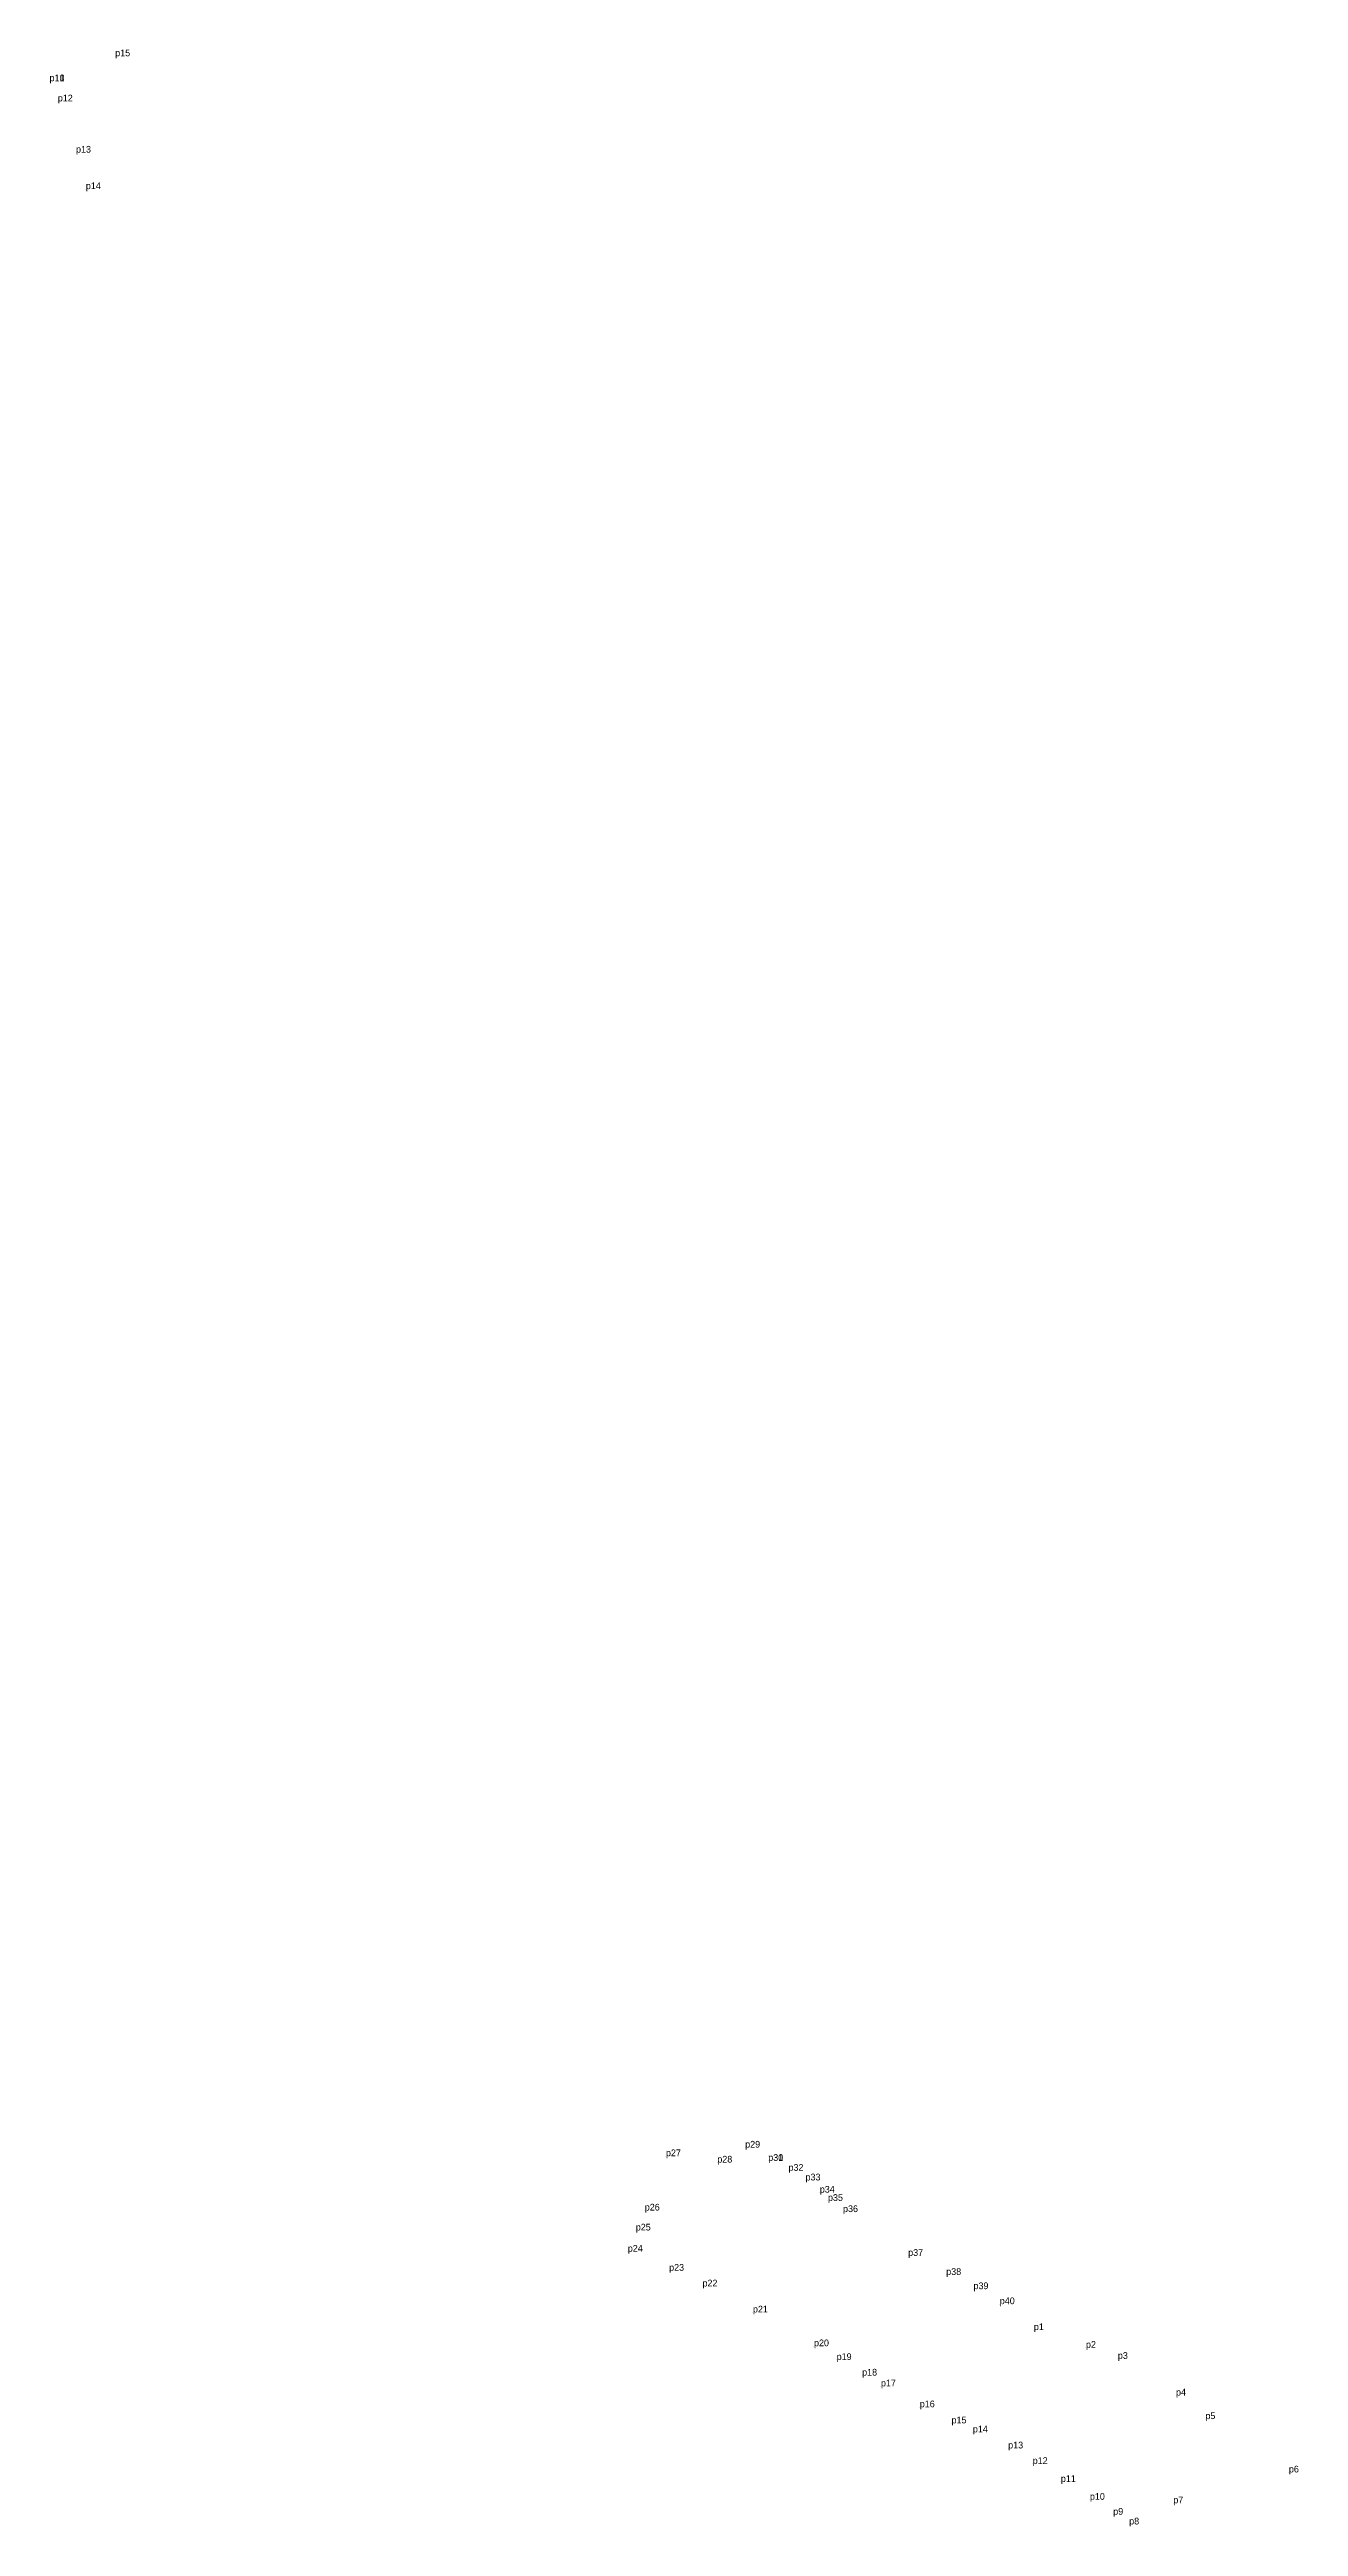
# Model space of a CAD drawing. Extents: x 533308 to 552436, y 1823350 to 1865634.
# Drawn here: x 550691 to 551027, y 1837529 to 1838194 of the extents above; entities that cross this region are included whole.
import ezdxf

# ---------------------------------------------------------------- set-up
doc = ezdxf.new("R2010")
doc.units = 0
doc.layers.add('Level 12', color=7, linetype='Continuous')
doc.layers.add('Level 7', color=7, linetype='Continuous')

msp = doc.modelspace()

# ---------------------------------------------------------------- texts
at = {"layer": 'Level 12'}
for s, p in [('p15', (550708.745, 1838192.089)), ('p11', (550691.109, 1838185.376)), ('p10', (550691.116, 1838185.377)), ('p12', (550693.336, 1838179.981)), ('p13', (550698.226, 1838166.209)), ('p14', (550700.871, 1838156.392)), ('p29', (550877.955, 1837630.418)), ('p27', (550856.676, 1837628.107)), ('p28', (550870.469, 1837626.398)), ('p30', (550884.147, 1837626.848)), ('p31', (550884.152, 1837626.854)), ('p32', (550889.58, 1837624.184)), ('p33', (550894.155, 1837621.591)), ('p34', (550897.999, 1837618.324)), ('p26', (550850.988, 1837613.514)), ('p35', (550900.192, 1837616.101)), ('p36', (550904.236, 1837613.095)), ('p25', (550848.571, 1837608.156)), ('p24', (550846.433, 1837602.462)), ('p23', (550857.527, 1837597.339)), ('p37', (550921.729, 1837601.338)), ('p22', (550866.482, 1837593.123)), ('p38', (550931.953, 1837596.212)), ('p39', (550939.277, 1837592.4)), ('p21', (550880.038, 1837586.137)), ('p40', (550946.334, 1837588.366)), ('p20', (550896.439, 1837577.072)), ('p1', (550955.497, 1837581.41)), ('p19', (550902.528, 1837573.374)), ('p2', (550969.483, 1837576.644)), ('p3', (550978.055, 1837573.677)), ('p18', (550909.368, 1837569.193)), ('p17', (550914.418, 1837566.299)), ('p4', (550993.679, 1837563.833)), ('p16', (550924.853, 1837560.678)), ('p5', (551001.571, 1837557.499)), ('p15', (550933.382, 1837556.35)), ('p14', (550939.108, 1837553.928)), ('p13', (550948.592, 1837549.619)), ('p12', (550955.193, 1837545.452)), ('p11', (550962.748, 1837540.622)), ('p6', (551023.992, 1837543.172)), ('p10', (550970.547, 1837535.827)), ('p9', (550976.807, 1837531.814)), ('p7', (550992.947, 1837534.888)), ('p8', (550981.097, 1837529.209))]:
    msp.add_text(s, height=1.8, dxfattribs=at).set_placement(p)

# ---------------------------------------------------------------- linework, layer by layer
at = {"layer": 'Level 7'}
for p, q in [((550708.745, 1838192.089), (550708.745, 1838192.089)), ((550691.109, 1838185.376), (550691.109, 1838185.376)), ((550691.116, 1838185.377), (550691.116, 1838185.377)), ((550693.336, 1838179.981), (550693.336, 1838179.981)), ((550698.226, 1838166.209), (550698.226, 1838166.209)), ((550700.871, 1838156.392), (550700.871, 1838156.392)), ((550856.676, 1837628.107), (550856.676, 1837628.107)), ((550870.469, 1837626.398), (550870.469, 1837626.398)), ((550877.955, 1837630.418), (550877.955, 1837630.418)), ((550884.147, 1837626.848), (550884.147, 1837626.848)), ((550884.152, 1837626.854), (550884.152, 1837626.854)), ((550889.58, 1837624.184), (550889.58, 1837624.184)), ((550894.155, 1837621.591), (550894.155, 1837621.591)), ((550850.988, 1837613.514), (550850.988, 1837613.514)), ((550897.999, 1837618.324), (550897.999, 1837618.324)), ((550900.192, 1837616.101), (550900.192, 1837616.101)), ((550904.236, 1837613.095), (550904.236, 1837613.095)), ((550848.571, 1837608.156), (550848.571, 1837608.156)), ((550846.433, 1837602.462), (550846.433, 1837602.462)), ((550921.729, 1837601.338), (550921.729, 1837601.338)), ((550857.527, 1837597.339), (550857.527, 1837597.339)), ((550866.482, 1837593.123), (550866.482, 1837593.123)), ((550931.953, 1837596.212), (550931.953, 1837596.212)), ((550939.277, 1837592.4), (550939.277, 1837592.4)), ((550880.038, 1837586.137), (550880.038, 1837586.137)), ((550946.334, 1837588.366), (550946.334, 1837588.366)), ((550955.497, 1837581.41), (550955.497, 1837581.41)), ((550896.439, 1837577.072), (550896.439, 1837577.072)), ((550902.528, 1837573.374), (550902.528, 1837573.374)), ((550969.483, 1837576.644), (550969.483, 1837576.644)), ((550978.055, 1837573.677), (550978.055, 1837573.677)), ((550909.368, 1837569.193), (550909.368, 1837569.193)), ((550914.418, 1837566.299), (550914.418, 1837566.299)), ((550924.853, 1837560.678), (550924.853, 1837560.678)), ((550993.679, 1837563.833), (550993.679, 1837563.833)), ((550933.382, 1837556.35), (550933.382, 1837556.35)), ((550939.108, 1837553.928), (550939.108, 1837553.928)), ((551001.571, 1837557.499), (551001.571, 1837557.499)), ((550948.592, 1837549.619), (550948.592, 1837549.619)), ((550955.193, 1837545.452), (550955.193, 1837545.452)), ((550962.748, 1837540.622), (550962.748, 1837540.622)), ((551023.992, 1837543.172), (551023.992, 1837543.172)), ((550970.547, 1837535.827), (550970.547, 1837535.827)), ((550992.947, 1837534.888), (550992.947, 1837534.888)), ((550976.807, 1837531.814), (550976.807, 1837531.814)), ((550981.097, 1837529.209), (550981.097, 1837529.209))]:
    msp.add_line(p, q, dxfattribs=at)

msp.set_redraw_order([(e.dxf.handle, doc.entitydb.next_handle()) for e in msp.query("TEXT MTEXT ATTDEF DIMENSION ARC_DIMENSION")])  # texts and dimensions are drawn at this point

doc.saveas('drawing.dxf')
